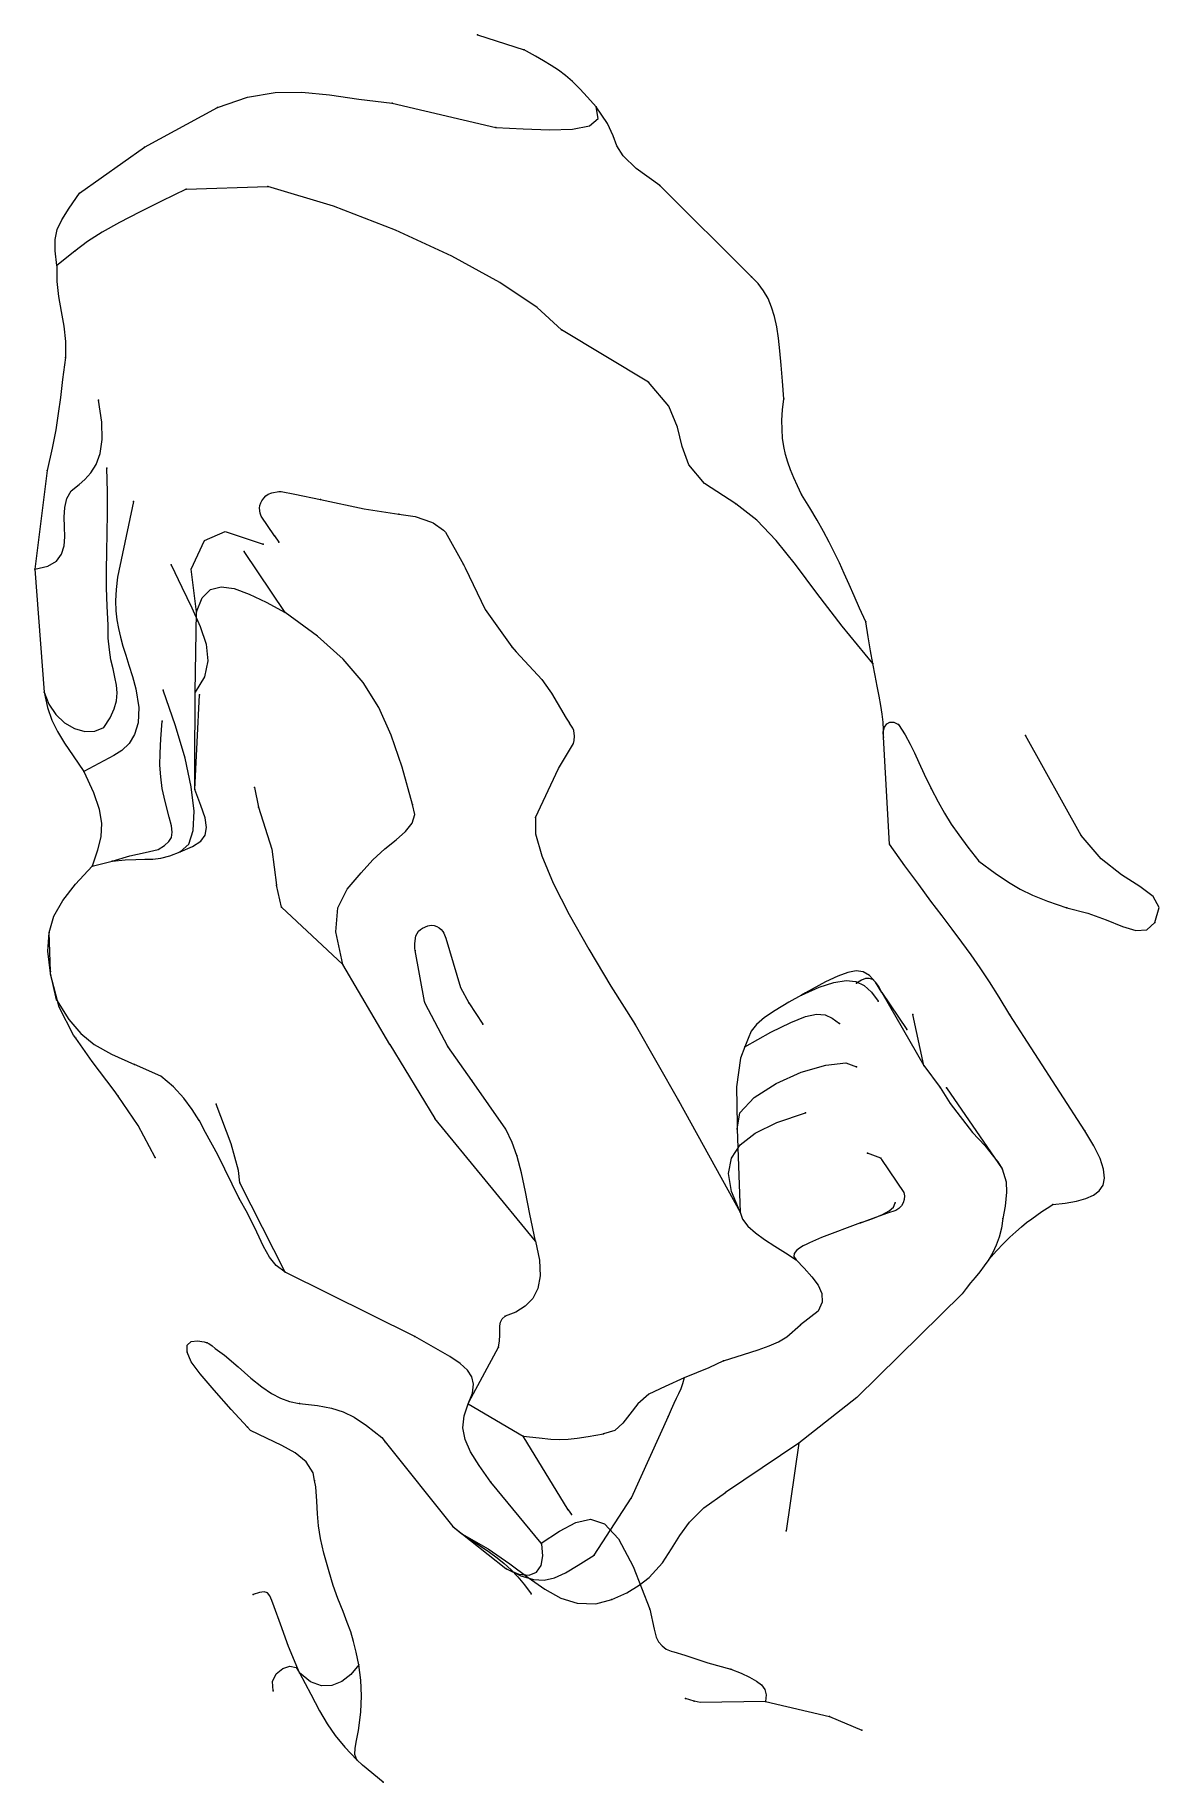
# Model space of a CAD drawing. Extents: x 803230 to 804652, y 9120146 to 9122355.
import ezdxf

# ---------------------------------------------------------------- set-up
doc = ezdxf.new("R2010")
doc.units = 0
doc.header["$MEASUREMENT"] = 0
for name, color, linetype, lineweight in [('BT', 96, 'Continuous', 0), ('BT_R1', 96, 'Continuous', 0), ('BT_R1-1', 96, 'Continuous', 0), ('BT_R1-2', 96, 'Continuous', 0), ('BT_R1-3', 96, 'Continuous', 0), ('BT_R1-4', 96, 'Continuous', 0), ('BT_R1-5', 96, 'Continuous', 0), ('BT_R2', 96, 'Continuous', 0), ('BT_R2-1', 96, 'Continuous', 0), ('BT_R2-2', 96, 'Continuous', 0), ('BT_R2-3', 96, 'Continuous', 0), ('BT_R2-4', 96, 'Continuous', 0), ('BT_R2-5', 96, 'Continuous', 0), ('BT_R2-6', 96, 'Continuous', 0), ('BT_R3', 96, 'Continuous', 0), ('BT_R3-1', 96, 'Continuous', 0), ('BT_R3-2', 96, 'Continuous', 0), ('BT_R3-3', 96, 'Continuous', 0), ('BT_R3-4', 96, 'Continuous', 0), ('BT_R3-5', 96, 'Continuous', 0), ('BT_R4', 96, 'Continuous', 0), ('BT_R4-1', 96, 'Continuous', 0), ('BT_R4-2', 96, 'Continuous', 0), ('BT_R4-3', 96, 'Continuous', 0), ('BT_R4-4', 96, 'Continuous', 0), ('BT_R4-5', 96, 'Continuous', 0), ('BT_R4-6', 96, 'Continuous', 0), ('BT_R4-7', 96, 'Continuous', 0), ('BT_R4-8', 96, 'Continuous', 0), ('CH', 96, 'Continuous', 0), ('F10', 96, 'Continuous', 0), ('F10-1', 96, 'Continuous', 0), ('F10-2', 96, 'Continuous', 0), ('F10-3', 96, 'Continuous', 0), ('F10-4', 96, 'Continuous', 0), ('F10-5', 96, 'Continuous', 0), ('F10-6', 96, 'Continuous', 0), ('F10-7', 96, 'Continuous', 0), ('F10-8', 96, 'Continuous', 0), ('F10-9', 96, 'Continuous', 0), ('F10_R18', 96, 'Continuous', 0), ('F10_R19', 96, 'Continuous', 0), ('F10_R20', 96, 'Continuous', 0), ('F10_R21', 96, 'Continuous', 0), ('F10_R22', 96, 'Continuous', 0), ('F10_R23', 96, 'Continuous', 0), ('F10_R24', 96, 'Continuous', 0), ('F10_R25', 96, 'Continuous', 0), ('F10_R26', 96, 'Continuous', 0), ('F10_R27', 96, 'Continuous', 0), ('F10_R28', 96, 'Continuous', 0), ('F10_R29', 96, 'Continuous', 0), ('F10_R29-1', 96, 'Continuous', 0), ('F10_R30', 96, 'Continuous', 0), ('F10_R31', 96, 'Continuous', 0), ('F10_R32', 96, 'Continuous', 0), ('F10_R33', 96, 'Continuous', 0), ('F10_R34', 96, 'Continuous', 0), ('F10_R35', 96, 'Continuous', 0), ('F10_R36', 96, 'Continuous', 0), ('F10_R37', 96, 'Continuous', 0), ('F10_R38', 96, 'Continuous', 0), ('F10_R39', 96, 'Continuous', 0), ('F10_R40', 96, 'Continuous', 0), ('F10_R41', 96, 'Continuous', 0), ('F10_R42', 96, 'Continuous', 0), ('F10_R43', 96, 'Continuous', 0), ('F10_R44', 96, 'Continuous', 0), ('F10_R45', 96, 'Continuous', 0), ('F12', 96, 'Continuous', 0), ('F12-1', 96, 'Continuous', 0), ('F12-2', 96, 'Continuous', 0), ('F12-3', 96, 'Continuous', 0), ('F12-4', 96, 'Continuous', 0), ('F12-5', 96, 'Continuous', 0), ('F12-6', 96, 'Continuous', 0), ('F12-7', 96, 'Continuous', 0), ('F12-8', 96, 'Continuous', 0), ('F12-9', 96, 'Continuous', 0), ('F12_R01', 96, 'Continuous', 0), ('F12_R02', 96, 'Continuous', 0), ('F12_R03', 96, 'Continuous', 0), ('F12_R04', 96, 'Continuous', 0), ('F12_R05', 96, 'Continuous', 0), ('F12_R06', 96, 'Continuous', 0), ('F12_R07', 96, 'Continuous', 0), ('F12_R08', 96, 'Continuous', 0), ('F12_R09', 96, 'Continuous', 0), ('F12_R10', 96, 'Continuous', 0), ('F12_R11', 96, 'Continuous', 0), ('F12_R12', 96, 'Continuous', 0), ('F12_R13', 96, 'Continuous', 0), ('F12_R14', 96, 'Continuous', 0), ('F12_R15', 96, 'Continuous', 0), ('F12_R16', 96, 'Continuous', 0), ('F12_R17', 96, 'Continuous', 0), ('F12_R18', 96, 'Continuous', 0), ('F12_R20', 96, 'Continuous', 0), ('F13', 96, 'Continuous', 0), ('F13-1', 96, 'Continuous', 0), ('F13-2', 96, 'Continuous', 0), ('F13-3', 96, 'Continuous', 0), ('F13-4', 96, 'Continuous', 0), ('F13-5', 96, 'Continuous', 0), ('F13-6', 96, 'Continuous', 0), ('F13-7', 96, 'Continuous', 0), ('F13-8', 96, 'Continuous', 0), ('F13-9', 96, 'Continuous', 0), ('F13_R01', 96, 'Continuous', 0), ('F13_R02', 96, 'Continuous', 0), ('F13_R03', 96, 'Continuous', 0), ('F13_R04', 96, 'Continuous', 0), ('F13_R05', 96, 'Continuous', 0), ('F13_R06', 96, 'Continuous', 0), ('F13_R06-1', 96, 'Continuous', 0), ('F13_R06-2', 96, 'Continuous', 0), ('F13_R06-3', 96, 'Continuous', 0), ('F13_R07', 96, 'Continuous', 0), ('F13_R08', 96, 'Continuous', 0), ('F13_R09', 96, 'Continuous', 0), ('F14', 96, 'Continuous', 0), ('F14-1', 96, 'Continuous', 0), ('F14-2', 96, 'Continuous', 0), ('F14-3', 96, 'Continuous', 0), ('F14_R01', 96, 'Continuous', 0), ('F14_R02', 96, 'Continuous', 0), ('F14_R03', 96, 'Continuous', 0), ('F14_R04', 96, 'Continuous', 0), ('F14_R05', 96, 'Continuous', 0), ('F14_R06', 96, 'Continuous', 0), ('F14_R07', 96, 'Continuous', 0), ('F9', 96, 'Continuous', 0), ('F9-1', 96, 'Continuous', 0), ('F9-10', 96, 'Continuous', 0), ('F9-11', 96, 'Continuous', 0), ('F9-12', 96, 'Continuous', 0), ('F9-13', 96, 'Continuous', 0), ('F9-14', 96, 'Continuous', 0), ('F9-15', 96, 'Continuous', 0), ('F9-16', 96, 'Continuous', 0), ('F9-2', 96, 'Continuous', 0), ('F9-3', 96, 'Continuous', 0), ('F9-4', 96, 'Continuous', 0), ('F9-5', 96, 'Continuous', 0), ('F9-6', 96, 'Continuous', 0), ('F9-7', 96, 'Continuous', 0), ('F9-8', 96, 'Continuous', 0), ('F9-9', 96, 'Continuous', 0), ('F9_R01', 96, 'Continuous', 0), ('F9_R02', 96, 'Continuous', 0), ('F9_R03', 96, 'Continuous', 0), ('F9_R04', 96, 'Continuous', 0), ('F9_R05', 96, 'Continuous', 0), ('F9_R06', 96, 'Continuous', 0), ('F9_R07', 96, 'Continuous', 0), ('F9_R08', 96, 'Continuous', 0), ('F9_R09', 96, 'Continuous', 0), ('F9_R10', 96, 'Continuous', 0), ('F9_R11', 96, 'Continuous', 0), ('F9_R12', 96, 'Continuous', 0), ('F9_R13', 96, 'Continuous', 0), ('F9_R14', 96, 'Continuous', 0), ('F9_R15', 96, 'Continuous', 0), ('F9_R16', 96, 'Continuous', 0), ('F9_R17', 96, 'Continuous', 0), ('F9_R18', 96, 'Continuous', 0), ('F9_R19', 96, 'Continuous', 0), ('F9_R20', 96, 'Continuous', 0), ('F9_R21', 96, 'Continuous', 0), ('F9_R22', 96, 'Continuous', 0), ('F9_R23', 96, 'Continuous', 0), ('F9_R24', 96, 'Continuous', 0), ('F9_R25', 96, 'Continuous', 0), ('F9_R26', 96, 'Continuous', 0), ('F9_R27', 96, 'Continuous', 0), ('F9_R28', 96, 'Continuous', 0), ('F9_R29', 96, 'Continuous', 0), ('F9_R30', 96, 'Continuous', 0), ('F9_R31', 96, 'Continuous', 0), ('F9_R32', 96, 'Continuous', 0), ('F9_R33', 96, 'Continuous', 0), ('F9_R60', 96, 'Continuous', 0), ('Node-1', 96, 'Continuous', 0), ('Node-10', 96, 'Continuous', 0), ('Node-100', 96, 'Continuous', 0), ('Node-11', 96, 'Continuous', 0), ('Node-12', 96, 'Continuous', 0), ('Node-13', 96, 'Continuous', 0), ('Node-14', 96, 'Continuous', 0), ('Node-15', 96, 'Continuous', 0), ('Node-16', 96, 'Continuous', 0), ('Node-17', 96, 'Continuous', 0), ('Node-18', 96, 'Continuous', 0), ('Node-19', 96, 'Continuous', 0), ('Node-2', 96, 'Continuous', 0), ('Node-20', 96, 'Continuous', 0), ('Node-21', 96, 'Continuous', 0), ('Node-22', 96, 'Continuous', 0), ('Node-23', 96, 'Continuous', 0), ('Node-24', 96, 'Continuous', 0), ('Node-25', 96, 'Continuous', 0), ('Node-26', 96, 'Continuous', 0), ('Node-27', 96, 'Continuous', 0), ('Node-28', 96, 'Continuous', 0), ('Node-29', 96, 'Continuous', 0), ('Node-3', 96, 'Continuous', 0), ('Node-30', 96, 'Continuous', 0), ('Node-31', 96, 'Continuous', 0), ('Node-32', 96, 'Continuous', 0), ('Node-33', 96, 'Continuous', 0), ('Node-34', 96, 'Continuous', 0), ('Node-35', 96, 'Continuous', 0), ('Node-36', 96, 'Continuous', 0), ('Node-37', 96, 'Continuous', 0), ('Node-38', 96, 'Continuous', 0), ('Node-39', 96, 'Continuous', 0), ('Node-4', 96, 'Continuous', 0), ('Node-40', 96, 'Continuous', 0), ('Node-41', 96, 'Continuous', 0), ('Node-42', 96, 'Continuous', 0), ('Node-43', 96, 'Continuous', 0), ('Node-44', 96, 'Continuous', 0), ('Node-45', 96, 'Continuous', 0), ('Node-46', 96, 'Continuous', 0), ('Node-47', 96, 'Continuous', 0), ('Node-48', 96, 'Continuous', 0), ('Node-49', 96, 'Continuous', 0), ('Node-5', 96, 'Continuous', 0), ('Node-50', 96, 'Continuous', 0), ('Node-51', 96, 'Continuous', 0), ('Node-52', 96, 'Continuous', 0), ('Node-53', 96, 'Continuous', 0), ('Node-54', 96, 'Continuous', 0), ('Node-55', 96, 'Continuous', 0), ('Node-56', 96, 'Continuous', 0), ('Node-57', 96, 'Continuous', 0), ('Node-58', 96, 'Continuous', 0), ('Node-59', 96, 'Continuous', 0), ('Node-6', 96, 'Continuous', 0), ('Node-60', 96, 'Continuous', 0), ('Node-61', 96, 'Continuous', 0), ('Node-62', 96, 'Continuous', 0), ('Node-63', 96, 'Continuous', 0), ('Node-64', 96, 'Continuous', 0), ('Node-65', 96, 'Continuous', 0), ('Node-66', 96, 'Continuous', 0), ('Node-67', 96, 'Continuous', 0), ('Node-68', 96, 'Continuous', 0), ('Node-69', 96, 'Continuous', 0), ('Node-7', 96, 'Continuous', 0), ('Node-70', 96, 'Continuous', 0), ('Node-71', 96, 'Continuous', 0), ('Node-72', 96, 'Continuous', 0), ('Node-73', 96, 'Continuous', 0), ('Node-74', 96, 'Continuous', 0), ('Node-75', 96, 'Continuous', 0), ('Node-76', 96, 'Continuous', 0), ('Node-77', 96, 'Continuous', 0), ('Node-78', 96, 'Continuous', 0), ('Node-79', 96, 'Continuous', 0), ('Node-8', 96, 'Continuous', 0), ('Node-80', 96, 'Continuous', 0), ('Node-81', 96, 'Continuous', 0), ('Node-82', 96, 'Continuous', 0), ('Node-83', 96, 'Continuous', 0), ('Node-84', 96, 'Continuous', 0), ('Node-85', 96, 'Continuous', 0), ('Node-86', 96, 'Continuous', 0), ('Node-87', 96, 'Continuous', 0), ('Node-88', 96, 'Continuous', 0), ('Node-89', 96, 'Continuous', 0), ('Node-9', 96, 'Continuous', 0), ('Node-90', 96, 'Continuous', 0), ('Node-91', 96, 'Continuous', 0), ('Node-92', 96, 'Continuous', 0), ('Node-93', 96, 'Continuous', 0), ('Node-94', 96, 'Continuous', 0), ('Node-95', 96, 'Continuous', 0), ('Node-96', 96, 'Continuous', 0), ('Node-97', 96, 'Continuous', 0), ('Node-98', 96, 'Continuous', 0), ('Node-99', 96, 'Continuous', 0), ('Road-1', 96, 'Continuous', 0), ('Road-2', 96, 'Continuous', 0), ('Road-3', 96, 'Continuous', 0), ('Road_A', 96, 'Continuous', 0), ('Road_A-1', 96, 'Continuous', 0), ('Road_A-10', 96, 'Continuous', 0), ('Road_A-11', 96, 'Continuous', 0), ('Road_A-12', 96, 'Continuous', 0), ('Road_A-13', 96, 'Continuous', 0), ('Road_A-14', 96, 'Continuous', 0), ('Road_A-15', 96, 'Continuous', 0), ('Road_A-16', 96, 'Continuous', 0), ('Road_A-17', 96, 'Continuous', 0), ('Road_A-2', 96, 'Continuous', 0), ('Road_A-3', 96, 'Continuous', 0), ('Road_A-4', 96, 'Continuous', 0), ('Road_A-5', 96, 'Continuous', 0), ('Road_A-6', 96, 'Continuous', 0), ('Road_A-7', 96, 'Continuous', 0), ('Road_A-8', 96, 'Continuous', 0), ('Road_A-9', 96, 'Continuous', 0), ('Road_STK', 96, 'Continuous', 0), ('Road_STK-1', 96, 'Continuous', 0), ('Road_STK-2', 96, 'Continuous', 0), ('Road_STK-3', 96, 'Continuous', 0), ('STK01', 96, 'Continuous', 0), ('STK02', 96, 'Continuous', 0), ('STK03', 96, 'Continuous', 0), ('STK04', 96, 'Continuous', 0), ('STK_C1', 96, 'Continuous', 0), ('STK_C2', 96, 'Continuous', 0), ('STK_C2-1', 96, 'Continuous', 0), ('STK_C2-2', 96, 'Continuous', 0), ('STK_C2-3', 96, 'Continuous', 0), ('STK_C2-4', 96, 'Continuous', 0), ('STK_C2-5', 96, 'Continuous', 0), ('STK_C2-6', 96, 'Continuous', 0)]:
    doc.layers.add(name, color=color, linetype=linetype, lineweight=lineweight)

msp = doc.modelspace()

# ---------------------------------------------------------------- linework, layer by layer
at = {"layer": 'BT'}
msp.add_point((803789.9, 9122354.9, 4175), dxfattribs=at)
at = {"layer": 'BT_R1'}
msp.add_polyline3d([(803242, 9121524.1, 4070), (803246.3, 9121504.6, 4068.2), (803251.8, 9121488.5, 4066.7), (803258.9, 9121474.2, 4065.3), (803267.8, 9121459.7, 4063.8), (803278.7, 9121443.5, 4062.1), (803291.9, 9121423.7, 4060)], dxfattribs=at)
at = {"layer": 'BT_R1-1'}
msp.add_polyline3d([(803291.9, 9121423.7, 4060), (803304.1, 9121397.3, 4057.7), (803311.4, 9121376.1, 4055.9), (803314.4, 9121358.2, 4054.4), (803313.6, 9121341.5, 4053.1), (803309.5, 9121324.2, 4051.7), (803302.7, 9121304.1, 4050)], dxfattribs=at)
at = {"layer": 'BT_R1-2'}
msp.add_polyline3d([(803245.5, 9121804.5, 4090), (803230.2, 9121679.7, 4080)], dxfattribs=at)
at = {"layer": 'BT_R1-3'}
msp.add_polyline3d([(803230.2, 9121679.7, 4080), (803242, 9121524.1, 4070)], dxfattribs=at)
at = {"layer": 'BT_R1-4'}
msp.add_polyline3d([(803257.8, 9122063.5, 4100), (803258, 9122043.4, 4098.3), (803260.2, 9122024.2, 4096.6), (803263.4, 9122005.5, 4095), (803266.6, 9121986.7, 4093.4), (803268.8, 9121967.3, 4091.7), (803268.8, 9121947, 4090)], dxfattribs=at)
at = {"layer": 'BT_R1-5'}
msp.add_polyline3d([(803268.8, 9121947, 4090), (803265.2, 9121919.3, 4090), (803262.4, 9121896.6, 4090), (803259.7, 9121876.3, 4090), (803256.5, 9121855.8, 4090), (803252, 9121832.7, 4090), (803245.5, 9121804.5, 4090)], dxfattribs=at)
at = {"layer": 'BT_R2'}
msp.add_polyline3d([(804289.8, 9121560.2, 4120), (804250.8, 9121607.7, 4120), (804219, 9121649.3, 4120), (804191.9, 9121685.4, 4120), (804167.4, 9121716, 4120), (804143, 9121741.6, 4120), (804116.6, 9121762.2, 4120)], dxfattribs=at)
at = {"layer": 'BT_R2-1'}
msp.add_polyline3d([(803280.7, 9122081.4, 4100), (803257.8, 9122063.5, 4100)], dxfattribs=at)
at = {"layer": 'BT_R2-2'}
msp.add_polyline3d([(803421.4, 9122159.8, 4100), (803390.3, 9122144.6, 4100), (803362.3, 9122130.8, 4100), (803337.3, 9122118, 4100), (803315.4, 9122105.7, 4100), (803296.6, 9122093.7, 4100), (803280.7, 9122081.4, 4100)], dxfattribs=at)
at = {"layer": 'BT_R2-3'}
msp.add_polyline3d([(803421.4, 9122159.8, 4100), (803524.8, 9122163.5, 4090)], dxfattribs=at)
at = {"layer": 'BT_R2-4'}
msp.add_polyline3d([(804116.6, 9121762.2, 4120), (804076.7, 9121787.7, 4115.2), (804056.8, 9121811.4, 4112), (804048.4, 9121834.8, 4109.5), (804042.8, 9121859.1, 4107), (804031.6, 9121885.7, 4104), (804006.1, 9121916, 4100)], dxfattribs=at)
at = {"layer": 'BT_R2-5'}
msp.add_polyline3d([(804006.1, 9121916, 4100), (803896, 9121982.2, 4090)], dxfattribs=at)
at = {"layer": 'BT_R2-6'}
msp.add_polyline3d([(803896, 9121982.2, 4090), (803865.3, 9122010.2, 4090), (803818.1, 9122042, 4090), (803757.4, 9122075.4, 4090), (803686.3, 9122108.3, 4090), (803607.7, 9122138.4, 4090), (803524.8, 9122163.5, 4090)], dxfattribs=at)
at = {"layer": 'BT_R3'}
msp.add_polyline3d([(803368.6, 9122213, 4120), (803461.1, 9122263.1, 4130)], dxfattribs=at)
at = {"layer": 'BT_R3-1'}
msp.add_polyline3d([(803257.8, 9122063.5, 4100), (803255.6, 9122082.1, 4101.9), (803255.6, 9122096.5, 4103.3), (803258.3, 9122109, 4104.6), (803264.1, 9122121.4, 4106), (803273.4, 9122136, 4107.7), (803286.7, 9122154.7, 4110)], dxfattribs=at)
at = {"layer": 'BT_R3-2'}
msp.add_polyline3d([(803682.1, 9122268.6, 4145), (803813.1, 9122237.8, 4155)], dxfattribs=at)
at = {"layer": 'BT_R3-3'}
msp.add_polyline3d([(803461.1, 9122263.1, 4130), (803499.1, 9122276.3, 4132.7), (803534, 9122282.2, 4135.1), (803567.8, 9122282.5, 4137.3), (803602.5, 9122279.2, 4139.6), (803639.9, 9122273.9, 4142.2), (803682.1, 9122268.6, 4145)], dxfattribs=at)
at = {"layer": 'BT_R3-4'}
msp.add_polyline3d([(803286.7, 9122154.7, 4110), (803368.6, 9122213, 4120)], dxfattribs=at)
at = {"layer": 'BT_R3-5'}
msp.add_polyline3d([(803813.1, 9122237.8, 4155), (803847.4, 9122236.1, 4157.3), (803880.7, 9122235.1, 4159.6), (803909.8, 9122236, 4161.5), (803931.4, 9122240.2, 4163), (803942.5, 9122249.1, 4164), (803939.7, 9122264, 4165)], dxfattribs=at)
at = {"layer": 'BT_R4'}
msp.add_polyline3d([(804289.8, 9121560.2, 4120), (804286.8, 9121576.3, 4121.5), (804283.7, 9121593.9, 4123.2), (804280.6, 9121613, 4125)], dxfattribs=at)
at = {"layer": 'BT_R4-1'}
msp.add_polyline3d([(804199.5, 9121773.9, 4140), (804194.3, 9121784.8, 4140.5), (804189.6, 9121795.1, 4140.9), (804185.5, 9121805, 4141.4), (804182, 9121814.8, 4141.8), (804179.2, 9121824.6, 4142.2), (804177, 9121834.7, 4142.6), (804175.5, 9121845.2, 4143), (804174.8, 9121856.2, 4143.4), (804174.7, 9121868.1, 4143.9), (804175.5, 9121881, 4144.4), (804177, 9121895.1, 4145)], dxfattribs=at)
at = {"layer": 'BT_R4-2'}
msp.add_polyline3d([(804136.2, 9122049.2, 4155), (804020.5, 9122164.8, 4165)], dxfattribs=at)
at = {"layer": 'BT_R4-3'}
msp.add_polyline3d([(804177, 9121895.1, 4145), (804175.3, 9121917.4, 4146.4), (804173.8, 9121937.4, 4147.6), (804172.1, 9121955.4, 4148.7), (804170.3, 9121971.6, 4149.7), (804168.1, 9121986.1, 4150.6), (804165.2, 9121999.1, 4151.4), (804161.6, 9122010.9, 4152.2), (804157.1, 9122021.6, 4152.9), (804151.5, 9122031.5, 4153.6), (804144.6, 9122040.6, 4154.3), (804136.2, 9122049.2, 4155)], dxfattribs=at)
at = {"layer": 'BT_R4-4'}
msp.add_polyline3d([(804303, 9121467.1, 4120), (804303.1, 9121476.3, 4120), (804302.5, 9121486, 4120), (804301.3, 9121496.3, 4120), (804299.7, 9121507.2, 4120), (804297.7, 9121518.9, 4120), (804295.3, 9121531.6, 4120), (804292.6, 9121545.3, 4120), (804289.8, 9121560.2, 4120)], dxfattribs=at)
at = {"layer": 'BT_R4-5'}
msp.add_polyline3d([(804280.6, 9121613, 4125), (804272.9, 9121630.1, 4126.6), (804265.9, 9121645.8, 4128), (804259.5, 9121660.4, 4129.3), (804253.4, 9121674.1, 4130.6), (804247.4, 9121687.4, 4131.8), (804241.2, 9121700.4, 4133), (804234.6, 9121713.6, 4134.2), (804227.4, 9121727.2, 4135.5), (804219.3, 9121741.6, 4136.8), (804210.1, 9121757.1, 4138.3), (804199.5, 9121773.9, 4140)], dxfattribs=at)
at = {"layer": 'BT_R4-6'}
msp.add_polyline3d([(804020.5, 9122164.8, 4165), (803990.2, 9122186.2, 4164.9), (803973.9, 9122201.9, 4164.8), (803966, 9122214.7, 4164.7), (803961.3, 9122227.5, 4164.7), (803954.3, 9122243, 4164.6), (803939.7, 9122264, 4165)], dxfattribs=at)
at = {"layer": 'BT_R4-7'}
msp.add_polyline3d([(803939.7, 9122264, 4165), (803929, 9122276.4, 4166), (803919.2, 9122286.9, 4167.3), (803909.9, 9122295.9, 4168.4), (803900.9, 9122303.6, 4169.5), (803892.1, 9122310.3, 4170.5), (803882.9, 9122316.5, 4171.5), (803873.3, 9122322.3, 4172.5), (803863, 9122328.2, 4173.6), (803851.6, 9122334.5, 4174.7), (803849, 9122336, 4175)], dxfattribs=at)
at = {"layer": 'BT_R4-8'}
msp.add_polyline3d([(803789.9, 9122354.9, 4175), (803849, 9122336, 4175)], dxfattribs=at)
at = {"layer": 'CH'}
msp.add_point((803670.4, 9120146.3, 4122), dxfattribs=at)
at = {"layer": 'F10'}
msp.add_point((804247.3, 9121105.3, 4020), dxfattribs=at)
at = {"layer": 'F10-1'}
msp.add_point((804282.8, 9120941.1, 3980), dxfattribs=at)
at = {"layer": 'F10-2'}
msp.add_point((804269.1, 9121156.2, 4040), dxfattribs=at)
at = {"layer": 'F10-3'}
msp.add_point((804318, 9120878.5, 3990), dxfattribs=at)
at = {"layer": 'F10-4'}
msp.add_point((804332.5, 9121097.5, 4040), dxfattribs=at)
at = {"layer": 'F10-5'}
msp.add_point((804340.2, 9121116.8, 4050), dxfattribs=at)
at = {"layer": 'F10-6'}
msp.add_point((804269, 9121050.4, 4010), dxfattribs=at)
at = {"layer": 'F10-7'}
msp.add_point((804204.4, 9120992.3, 4000), dxfattribs=at)
at = {"layer": 'F10-8'}
msp.add_point((804382.8, 9121023.8, 4060), dxfattribs=at)
at = {"layer": 'F10-9'}
msp.add_point((804296.2, 9121133.3, 4030), dxfattribs=at)
at = {"layer": 'F10_R18'}
msp.add_polyline3d([(803825.6, 9120416.2, 4040), (803844.7, 9120407.1, 4038.3), (803860.4, 9120402.3, 4036.9), (803874, 9120401.4, 4035.8), (803887.1, 9120404.3, 4034.7), (803901, 9120410.7, 4033.5), (803917.2, 9120420.4, 4031.9), (803937.2, 9120433.1, 4030)], dxfattribs=at)
at = {"layer": 'F10_R19'}
msp.add_polyline3d([(803937.2, 9120433.1, 4030), (803984, 9120505, 4030)], dxfattribs=at)
at = {"layer": 'F10_R20'}
msp.add_polyline3d([(804030.8, 9120608.3, 4020), (803984, 9120505, 4030)], dxfattribs=at)
at = {"layer": 'F10_R21'}
msp.add_polyline3d([(804051.2, 9120657.5, 4020), (804049.1, 9120649.8, 4020), (804046.7, 9120643.2, 4020), (804044, 9120637.1, 4020), (804041.1, 9120631.1, 4020), (804037.9, 9120624.7, 4020), (804034.5, 9120617.2, 4020), (804030.8, 9120608.3, 4020)], dxfattribs=at)
at = {"layer": 'F10_R22'}
msp.add_polyline3d([(804101, 9120678.7, 4020), (804082.1, 9120669.9, 4020), (804051.2, 9120657.5, 4020)], dxfattribs=at)
at = {"layer": 'F10_R23'}
msp.add_polyline3d([(804101, 9120678.7, 4020), (804126, 9120686.7, 4017.6), (804144.6, 9120692.6, 4015.8), (804158.7, 9120697.7, 4014.4), (804170.2, 9120702.9, 4013.3), (804180.9, 9120709.3, 4012.1), (804198.2, 9120724.2, 4010)], dxfattribs=at)
at = {"layer": 'F10_R24'}
msp.add_polyline3d([(804192.6, 9120806.6, 4000), (804202.7, 9120795.8, 4001.4), (804212.3, 9120785.1, 4002.8), (804220.3, 9120774.5, 4004), (804225.2, 9120763.8, 4005.1), (804225.7, 9120752.9, 4006.2), (804220.3, 9120741.7, 4007.3), (804198.2, 9120724.2, 4010)], dxfattribs=at)
at = {"layer": 'F10_R25'}
msp.add_polyline3d([(804121.7, 9120866.6, 4000), (804125, 9120857.8, 4000), (804131.7, 9120849.2, 4000), (804141.3, 9120840.6, 4000), (804152.8, 9120832.1, 4000), (804165.7, 9120823.7, 4000), (804179.2, 9120815.2, 4000), (804192.6, 9120806.6, 4000)], dxfattribs=at)
at = {"layer": 'F10_R26'}
msp.add_polyline3d([(804199.5, 9121141.1, 4030), (804183.3, 9121132, 4028.1), (804166.1, 9121121.8, 4026.1), (804152.5, 9121112.7, 4024.5), (804142.5, 9121104.1, 4023.2), (804135.7, 9121095.4, 4022.1), (804131.8, 9121086.1, 4021.1), (804127.9, 9121075.7, 4020)], dxfattribs=at)
at = {"layer": 'F10_R27'}
msp.add_polyline3d([(804127.9, 9121075.7, 4020), (804122.5, 9121061.6, 4018.6), (804117.3, 9121025, 4015.1), (804118, 9120977.1, 4010.5), (804118.2, 9120971.8, 4010)], dxfattribs=at)
at = {"layer": 'F10_R28'}
msp.add_polyline3d([(804127.9, 9121075.7, 4020), (804160.8, 9121094.1, 4020), (804185.9, 9121106.6, 4020), (804204.6, 9121114, 4020), (804218.5, 9121116.9, 4020), (804229.2, 9121116, 4020), (804238.3, 9121111.9, 4020), (804247.3, 9121105.3, 4020)], dxfattribs=at)
at = {"layer": 'F10_R29'}
msp.add_polyline3d([(804118.2, 9120971.8, 4010), (804121.6, 9120992.1, 4010), (804139.7, 9121011.8, 4010), (804167.3, 9121029.4, 4010), (804199.2, 9121043.5, 4010), (804230.3, 9121052.7, 4010), (804255.3, 9121055.5, 4010), (804269, 9121050.4, 4010)], dxfattribs=at)
at = {"layer": 'F10_R29-1'}
msp.add_polyline3d([(804299.6, 9120934.8, 3980), (804282.8, 9120941.1, 3980)], dxfattribs=at)
at = {"layer": 'F10_R30'}
msp.add_polyline3d([(804118.2, 9120971.8, 4010), (804121.7, 9120866.6, 4000)], dxfattribs=at)
at = {"layer": 'F10_R31'}
msp.add_polyline3d([(804121.7, 9120866.6, 4000), (804111, 9120893, 4000), (804107.2, 9120915.6, 4000), (804110.8, 9120935, 4000), (804121.9, 9120951.9, 4000), (804141, 9120966.7, 4000), (804168.4, 9120980, 4000), (804204.4, 9120992.3, 4000)], dxfattribs=at)
at = {"layer": 'F10_R32'}
msp.add_polyline3d([(804274, 9120853.1, 3990), (804289.7, 9120858.7, 3990), (804301.8, 9120863.7, 3990), (804310.3, 9120868.3, 3990), (804315.6, 9120873.1, 3990), (804318, 9120878.5, 3990)], dxfattribs=at)
at = {"layer": 'F10_R33'}
msp.add_polyline3d([(804274, 9120853.1, 3990), (804224.7, 9120834.5, 3995.2), (804209.4, 9120828.1, 3996.8), (804206.1, 9120826.3, 3997.2), (804201.7, 9120824, 3997.7), (804197, 9120821.3, 3998.2), (804193, 9120818.1, 3998.7), (804190.3, 9120814.5, 3999.1), (804189.9, 9120810.7, 3999.5), (804192.6, 9120806.6, 4000)], dxfattribs=at)
at = {"layer": 'F10_R34'}
msp.add_polyline3d([(804299.6, 9120934.8, 3980), (804300.6, 9120933.2, 3980.1), (804328.7, 9120891.6, 3984.1), (804329.6, 9120887.3, 3984.5), (804329.4, 9120882.8, 3984.8), (804328.1, 9120878.5, 3985.2), (804325.8, 9120874.6, 3985.5), (804322.6, 9120871.4, 3985.9), (804318.8, 9120869, 3986.2), (804308.2, 9120865.4, 3987.1), (804293.1, 9120859.9, 3988.4), (804278.1, 9120854.5, 3989.7), (804274, 9120853.1, 3990)], dxfattribs=at)
at = {"layer": 'F10_R35'}
msp.add_polyline3d([(804301.2, 9121144.6, 4040), (804354.1, 9121052.3, 4050)], dxfattribs=at)
at = {"layer": 'F10_R36'}
msp.add_polyline3d([(804301.2, 9121144.6, 4040), (804297.4, 9121151.8, 4040), (804293.5, 9121157.2, 4040), (804289.5, 9121160.7, 4040), (804285.2, 9121162.3, 4040), (804280.4, 9121162.1, 4040), (804275.1, 9121160.1, 4040), (804269.1, 9121156.2, 4040)], dxfattribs=at)
at = {"layer": 'F10_R37'}
msp.add_polyline3d([(804301.2, 9121144.6, 4040), (804332.5, 9121097.5, 4040)], dxfattribs=at)
at = {"layer": 'F10_R38'}
msp.add_polyline3d([(804301.2, 9121144.6, 4040), (804293.1, 9121157.3, 4038.9), (804285.3, 9121165.8, 4038), (804277.3, 9121170.5, 4037.3), (804268.4, 9121171.6, 4036.6), (804257.9, 9121169.7, 4035.8), (804245.2, 9121165, 4034.8), (804229.6, 9121157.9, 4033.5), (804204.4, 9121143.8, 4030.6), (804199.5, 9121141.1, 4030)], dxfattribs=at)
at = {"layer": 'F10_R39'}
msp.add_polyline3d([(804199.5, 9121141.1, 4030), (804221.9, 9121151, 4030), (804240.4, 9121157.1, 4030), (804255.7, 9121159.4, 4030), (804268.2, 9121158.2, 4030), (804278.7, 9121153.3, 4030), (804287.9, 9121145, 4030), (804296.2, 9121133.3, 4030)], dxfattribs=at)
at = {"layer": 'F10_R40'}
msp.add_polyline3d([(804354.1, 9121052.3, 4050), (804374.8, 9121024.2, 4050)], dxfattribs=at)
at = {"layer": 'F10_R41'}
msp.add_polyline3d([(804354.1, 9121052.3, 4050), (804340.2, 9121116.8, 4050)], dxfattribs=at)
at = {"layer": 'F10_R42'}
msp.add_polyline3d([(804374.8, 9121024.2, 4050), (804387.4, 9121004.3, 4051.9), (804415.8, 9120967.4, 4055.7), (804431.1, 9120951.1, 4057.5), (804445.3, 9120933.1, 4059.4), (804447.6, 9120930.2, 4059.7), (804453.1, 9120921.7, 4060)], dxfattribs=at)
at = {"layer": 'F10_R43'}
msp.add_polyline3d([(804382.8, 9121023.8, 4060), (804453.1, 9120921.7, 4060)], dxfattribs=at)
at = {"layer": 'F10_R44'}
msp.add_polyline3d([(804453.1, 9120921.7, 4060), (804458.4, 9120905.1, 4061), (804458.7, 9120892.1, 4061.7), (804457, 9120874.5, 4062.6), (804454.1, 9120858.7, 4063.5)], dxfattribs=at)
at = {"layer": 'F10_R45'}
msp.add_polyline3d([(804454.1, 9120858.7, 4063.6), (804452.3, 9120846.4, 4063.4), (804449.5, 9120835.1, 4063.3), (804445.7, 9120824.9, 4063.2), (804441.2, 9120815.6, 4063.1), (804436.1, 9120807, 4063)], dxfattribs=at)
at = {"layer": 'F12'}
msp.add_point((803847.6, 9120583.7, 4010), dxfattribs=at)
at = {"layer": 'F12-1'}
msp.add_point((803908.7, 9120484.4, 4000), dxfattribs=at)
at = {"layer": 'F12-2'}
msp.add_point((803770.1, 9120460.2, 4050), dxfattribs=at)
at = {"layer": 'F12-3'}
msp.add_point((803752.4, 9121076.2, 3970), dxfattribs=at)
at = {"layer": 'F12-4'}
msp.add_point((803711, 9121197.4, 3960), dxfattribs=at)
at = {"layer": 'F12-5'}
msp.add_point((803870.1, 9120448.2, 4030), dxfattribs=at)
at = {"layer": 'F12-6'}
msp.add_point((803806.7, 9120525.5, 4020), dxfattribs=at)
at = {"layer": 'F12-7'}
msp.add_point((803796.7, 9121104.2, 3950), dxfattribs=at)
at = {"layer": 'F12-8'}
msp.add_point((803857.7, 9120384.1, 4040), dxfattribs=at)
at = {"layer": 'F12-9'}
msp.add_point((803839.5, 9120938.4, 3980), dxfattribs=at)
at = {"layer": 'F12_R01'}
msp.add_polyline3d([(803770.1, 9120460.2, 4050), (803782.9, 9120451.7, 4048.7), (803804.9, 9120436.8, 4046.4), (803814.5, 9120429.7, 4045.4), (803823.6, 9120422.4, 4044.4), (803832.2, 9120414.5, 4043.4), (803840.7, 9120405.7, 4042.4), (803849.1, 9120395.7, 4041.2), (803857.7, 9120384.1, 4040)], dxfattribs=at)
at = {"layer": 'F12_R02'}
msp.add_polyline3d([(803825.6, 9120416.2, 4040), (803825.9, 9120416, 4040), (803842.2, 9120409, 4037.7), (803855.1, 9120407.9, 4036.1), (803864.5, 9120411.8, 4034.8), (803870.3, 9120420.2, 4033.6), (803872.5, 9120432.2, 4032), (803871, 9120447.2, 4030.1), (803870.1, 9120448.2, 4030)], dxfattribs=at)
at = {"layer": 'F12_R03'}
msp.add_polyline3d([(803870.1, 9120448.2, 4030), (803806.7, 9120525.5, 4020), (803806.6, 9120525.6, 4020)], dxfattribs=at)
at = {"layer": 'F12_R04'}
msp.add_polyline3d([(803806.6, 9120525.6, 4020), (803791.9, 9120546.3, 4017.7), (803780.9, 9120563.9, 4015.8), (803774, 9120579.4, 4014.2), (803771.3, 9120594.1, 4012.9), (803772.9, 9120609.4, 4011.5), (803778.1, 9120624.6, 4010)], dxfattribs=at)
at = {"layer": 'F12_R05'}
msp.add_polyline3d([(803904.5, 9120490.4, 4000), (803847.6, 9120583.7, 4010)], dxfattribs=at)
at = {"layer": 'F12_R06'}
msp.add_polyline3d([(803778.1, 9120624.6, 4010), (803847.6, 9120583.7, 4010)], dxfattribs=at)
at = {"layer": 'F12_R07'}
msp.add_polyline3d([(803778.1, 9120624.6, 4010), (803778.8, 9120626.7, 4009.8), (803816.5, 9120696.2, 4000)], dxfattribs=at)
at = {"layer": 'F12_R08'}
msp.add_polyline3d([(803863.2, 9120830.1, 3990), (803868.3, 9120805.9, 3992.1), (803869.1, 9120786.1, 3993.8), (803866, 9120770.1, 3995.2), (803859.6, 9120757.5, 3996.4), (803850.2, 9120747.8, 3997.6), (803838.4, 9120740.5, 3998.7), (803824.7, 9120735.1, 4000)], dxfattribs=at)
at = {"layer": 'F12_R09'}
msp.add_polyline3d([(803816.5, 9120696.2, 4000), (803817.7, 9120704.1, 4000), (803818, 9120711.2, 4000), (803817.9, 9120717.5, 4000), (803818, 9120723, 4000), (803818.9, 9120727.8, 4000), (803820.9, 9120731.8, 4000), (803824.7, 9120735.1, 4000)], dxfattribs=at)
at = {"layer": 'F12_R10'}
msp.add_polyline3d([(803863.2, 9120830.1, 3990), (803856.1, 9120864.1, 3986.9), (803850.5, 9120892.6, 3984.2), (803845.4, 9120916.5, 3982), (803840, 9120937, 3980.1), (803839.5, 9120938.4, 3980)], dxfattribs=at)
at = {"layer": 'F12_R11'}
msp.add_polyline3d([(803779, 9121131.3, 3950), (803796.7, 9121104.2, 3950)], dxfattribs=at)
at = {"layer": 'F12_R12'}
msp.add_polyline3d([(803711, 9121197.4, 3960), (803710.5, 9121200.1, 3959.8), (803710.6, 9121205.9, 3959.5), (803711.4, 9121213.2, 3959), (803712, 9121216, 3958.9), (803713.3, 9121219.1, 3958.7), (803715.2, 9121221.9, 3958.6), (803717.6, 9121224.2, 3958.5), (803720.2, 9121225.9, 3958.4), (803727.2, 9121228.8, 3958), (803731, 9121229.4, 3957.9), (803734.8, 9121229.1, 3957.7), (803738.5, 9121227.9, 3957.6), (803741.4, 9121226.3, 3957.5), (803743.9, 9121224.2, 3957.4), (803745.9, 9121221.6, 3957.3), (803747.1, 9121219.6, 3957.2), (803749.7, 9121213.2, 3956.7), (803768.2, 9121150.8, 3951.6), (803779, 9121131.3, 3950)], dxfattribs=at)
at = {"layer": 'F12_R13'}
msp.add_polyline3d([(803752.4, 9121076.2, 3970), (803723.7, 9121130.7, 3965.1), (803722.9, 9121133, 3965.1), (803711, 9121197.4, 3960)], dxfattribs=at)
at = {"layer": 'F12_R14'}
msp.add_polyline3d([(803782.7, 9121033.1, 3970), (803752.4, 9121076.2, 3970)], dxfattribs=at)
at = {"layer": 'F12_R15'}
msp.add_polyline3d([(803839.5, 9120938.4, 3980), (803833.6, 9120955, 3978.4), (803825.4, 9120971.6, 3976.7), (803782.7, 9121033.1, 3970)], dxfattribs=at)
at = {"layer": 'F12_R16'}
msp.add_polyline3d([(803847.6, 9120583.7, 4010), (803867.6, 9120581.4, 4012), (803882.4, 9120579.9, 4013.4), (803893.9, 9120579.3, 4014.6), (803904.3, 9120579.6, 4015.6), (803915.6, 9120580.9, 4016.7), (803929.9, 9120583.2, 4018.1), (803949.3, 9120586.5, 4020.1)], dxfattribs=at)
at = {"layer": 'F12_R17'}
msp.add_polyline3d([(804051.2, 9120657.5, 4020), (804027.1, 9120646.5, 4020), (804006.6, 9120636.5, 4020), (803992.6, 9120624.3, 4020), (803982.4, 9120611.5, 4020.1), (803973.5, 9120599.8, 4020.1), (803963.4, 9120590.9, 4020.1), (803949.3, 9120586.5, 4020.1)], dxfattribs=at)
at = {"layer": 'F12_R18'}
msp.add_polyline3d([(803904.5, 9120490.4, 4000), (803908.7, 9120484.4, 4000)], dxfattribs=at)
at = {"layer": 'F12_R20'}
msp.add_polyline3d([(803758.8, 9120469.3, 4050), (803825.6, 9120416.2, 4040)], dxfattribs=at)
at = {"layer": 'F13'}
msp.add_point((803489.2, 9120903.9, 4000), dxfattribs=at)
at = {"layer": 'F13-1'}
msp.add_point((803488.6, 9120883.9, 4010), dxfattribs=at)
at = {"layer": 'F13-2'}
msp.add_point((803459.3, 9121003.1, 3990), dxfattribs=at)
at = {"layer": 'F13-3'}
msp.add_point((803382.4, 9120935.7, 4080), dxfattribs=at)
at = {"layer": 'F13-4'}
msp.add_point((803335.4, 9121013.4, 4070), dxfattribs=at)
at = {"layer": 'F13-5'}
msp.add_point((803437.8, 9120982.6, 4020), dxfattribs=at)
at = {"layer": 'F13-6'}
msp.add_point((803356, 9121053.4, 4030), dxfattribs=at)
at = {"layer": 'F13-7'}
msp.add_point((803281.8, 9121086.8, 4060), dxfattribs=at)
at = {"layer": 'F13-8'}
msp.add_point((803257.6, 9121135.3, 4040), dxfattribs=at)
at = {"layer": 'F13-9'}
msp.add_point((803250, 9121171.1, 4050), dxfattribs=at)
at = {"layer": 'F13_R01'}
msp.add_polyline3d([(803248.1, 9121220.2, 4044.6), (803254.3, 9121241.1, 4045.7), (803265.4, 9121260.9, 4047), (803281.5, 9121281.4, 4048.3), (803302.7, 9121304.1, 4050)], dxfattribs=at)
at = {"layer": 'F13_R02'}
msp.add_polyline3d([(803710.6, 9120709.4, 4000), (803546.6, 9120790.8, 4000)], dxfattribs=at)
at = {"layer": 'F13_R03'}
msp.add_polyline3d([(803546.6, 9120790.8, 4000), (803535.1, 9120799.3, 4001.3), (803526.7, 9120809.8, 4002.5), (803519.4, 9120823.4, 4003.9), (803510.9, 9120841.6, 4005.7), (803499, 9120865.6, 4008.1), (803488.6, 9120883.9, 4010)], dxfattribs=at)
at = {"layer": 'F13_R04'}
msp.add_polyline3d([(803488.6, 9120883.9, 4010), (803461.5, 9120939.3, 4015.6), (803446, 9120967.6, 4018.5), (803438.1, 9120982, 4019.9), (803437.8, 9120982.6, 4020)], dxfattribs=at)
at = {"layer": 'F13_R05'}
msp.add_polyline3d([(803437.8, 9120982.6, 4020), (803429.2, 9120996.6, 4021.5), (803418.6, 9121011, 4023.1), (803405.6, 9121025.1, 4024.8), (803389.4, 9121038.8, 4026.7), (803356, 9121053.4, 4030)], dxfattribs=at)
at = {"layer": 'F13_R06'}
msp.add_polyline3d([(803281.8, 9121086.8, 4060), (803279.1, 9121090.6, 4059.5), (803261, 9121125.8, 4055.1), (803250.1, 9121167.5, 4050.4), (803250, 9121171.1, 4050)], dxfattribs=at)
at = {"layer": 'F13_R06-1'}
msp.add_polyline3d([(803382.4, 9120935.7, 4080), (803360.6, 9120976.3, 4074.9), (803335.4, 9121013.4, 4070)], dxfattribs=at)
at = {"layer": 'F13_R06-2'}
msp.add_polyline3d([(803335.4, 9121013.4, 4070), (803330.5, 9121020.5, 4069.1), (803302.8, 9121057, 4064), (803281.8, 9121086.8, 4060)], dxfattribs=at)
at = {"layer": 'F13_R06-3'}
msp.add_polyline3d([(803250, 9121171.1, 4050), (803248.1, 9121220.2, 4044.6)], dxfattribs=at)
at = {"layer": 'F13_R07'}
msp.add_polyline3d([(803257.6, 9121135.3, 4040), (803273, 9121110.4, 4037.8), (803288.1, 9121092.5, 4036), (803305.3, 9121078.7, 4034.3), (803327.1, 9121066.6, 4032.4), (803356, 9121053.4, 4030)], dxfattribs=at)
at = {"layer": 'F13_R08'}
msp.add_polyline3d([(803257.6, 9121135.3, 4040), (803249.9, 9121169, 4041.8), (803246.6, 9121196.8, 4043.3), (803248.1, 9121220.2, 4044.6)], dxfattribs=at)
at = {"layer": 'F13_R09'}
msp.add_polyline3d([(803778.1, 9120624.6, 4010), (803783.3, 9120638, 4008.8), (803784.9, 9120649.1, 4007.9), (803782.8, 9120658.5, 4007.2), (803777.1, 9120667, 4006.4), (803767.8, 9120675.3, 4005.3), (803754.8, 9120684.3, 4004.1), (803710.6, 9120709.4, 4000)], dxfattribs=at)
at = {"layer": 'F14'}
msp.add_point((804007.5, 9120365, 4030), dxfattribs=at)
at = {"layer": 'F14-1'}
msp.add_point((804275.9, 9120211.9, 4010), dxfattribs=at)
at = {"layer": 'F14-2'}
msp.add_point((804153.8, 9120248.3, 4020), dxfattribs=at)
at = {"layer": 'F14-3'}
msp.add_point((804052.9, 9120252, 4010), dxfattribs=at)
at = {"layer": 'F14_R01'}
msp.add_polyline3d([(803870.1, 9120448.2, 4030), (803893.5, 9120463.3, 4030), (803914, 9120474.4, 4030), (803932.5, 9120478.5, 4030), (803950.2, 9120472.6, 4030), (803967.9, 9120453.7, 4030), (803986.7, 9120418.9, 4030), (804007.5, 9120365, 4030)], dxfattribs=at)
at = {"layer": 'F14_R02'}
msp.add_polyline3d([(804007.5, 9120365, 4030), (804013.1, 9120339.6, 4027.9), (804015.6, 9120329.4, 4027.2), (804018.7, 9120323.5, 4026.9), (804023.1, 9120318.4, 4026.7), (804028.5, 9120314.4, 4026.4), (804034.7, 9120311.6, 4026.1), (804038.2, 9120310.8, 4025.9), (804051.8, 9120306.6, 4024.8), (804066.9, 9120301.8, 4023.6), (804081.2, 9120297.2, 4022.4), (804110, 9120289.2, 4020)], dxfattribs=at)
at = {"layer": 'F14_R03'}
msp.add_polyline3d([(804234.9, 9120229, 4010), (804275.9, 9120211.9, 4010)], dxfattribs=at)
at = {"layer": 'F14_R04'}
msp.add_polyline3d([(804153.8, 9120248.3, 4020), (804234.9, 9120229, 4010)], dxfattribs=at)
at = {"layer": 'F14_R05'}
msp.add_polyline3d([(804153.8, 9120248.3, 4020), (804071.5, 9120246.8, 4010.9), (804063.6, 9120248.6, 4010)], dxfattribs=at)
at = {"layer": 'F14_R06'}
msp.add_polyline3d([(804110, 9120289.2, 4020), (804123, 9120283.8, 4020), (804133.8, 9120278.8, 4020), (804142.5, 9120274, 4020), (804149, 9120269, 4020), (804153.1, 9120263.2, 4020), (804154.7, 9120256.5, 4020), (804153.8, 9120248.3, 4020)], dxfattribs=at)
at = {"layer": 'F14_R07'}
msp.add_polyline3d([(804063.6, 9120248.6, 4010), (804052.9, 9120252, 4010)], dxfattribs=at)
at = {"layer": 'F9'}
msp.add_point((803690.4, 9121749.3, 3970), dxfattribs=at)
at = {"layer": 'F9-1'}
msp.add_point((803833.1, 9121581.2, 3990), dxfattribs=at)
at = {"layer": 'F9-10'}
msp.add_point((803391.1, 9121487.3, 4050), dxfattribs=at)
at = {"layer": 'F9-11'}
msp.add_point((803392.3, 9121526.6, 4040), dxfattribs=at)
at = {"layer": 'F9-12'}
msp.add_point((803354.7, 9121765.1, 4060), dxfattribs=at)
at = {"layer": 'F9-13'}
msp.add_point((803591.4, 9121767.5, 3960), dxfattribs=at)
at = {"layer": 'F9-14'}
msp.add_point((803438.1, 9121520.7, 4030), dxfattribs=at)
at = {"layer": 'F9-15'}
msp.add_point((803321.1, 9121807.2, 4070), dxfattribs=at)
at = {"layer": 'F9-16'}
msp.add_point((803310.7, 9121893.1, 4080), dxfattribs=at)
at = {"layer": 'F9-2'}
msp.add_point((803772, 9121685.3, 3980), dxfattribs=at)
at = {"layer": 'F9-3'}
msp.add_point((803538.6, 9121713.6, 3950), dxfattribs=at)
at = {"layer": 'F9-4'}
msp.add_point((803535.5, 9121280.1, 3990), dxfattribs=at)
at = {"layer": 'F9-5'}
msp.add_point((803906.3, 9121484.7, 4000), dxfattribs=at)
at = {"layer": 'F9-6'}
msp.add_point((803494.7, 9121702, 4000), dxfattribs=at)
at = {"layer": 'F9-7'}
msp.add_point((803402.6, 9121684.9, 4020), dxfattribs=at)
at = {"layer": 'F9-8'}
msp.add_point((803507.9, 9121403.4, 3980), dxfattribs=at)
at = {"layer": 'F9-9'}
msp.add_point((803518.6, 9121711.3, 4010), dxfattribs=at)
at = {"layer": 'F9_R01'}
msp.add_polyline3d([(804043.9, 9121007.7, 4000), (804121.7, 9120866.6, 4000)], dxfattribs=at)
at = {"layer": 'F9_R02'}
msp.add_polyline3d([(803989.2, 9121103.8, 4010), (804043.9, 9121007.7, 4000)], dxfattribs=at)
at = {"layer": 'F9_R03'}
msp.add_polyline3d([(803863, 9121365.5, 4010), (803863.1, 9121345, 4010), (803871, 9121317, 4010), (803885.5, 9121282.6, 4010), (803905.7, 9121243, 4010), (803930.4, 9121199.2, 4010), (803958.5, 9121152.4, 4010), (803989.2, 9121103.8, 4010)], dxfattribs=at)
at = {"layer": 'F9_R04'}
msp.add_polyline3d([(803863, 9121365.5, 4010), (803892.4, 9121427.4, 4004.2), (803911.1, 9121459.1, 4001.2), (803912.2, 9121462.8, 4001.1), (803912.6, 9121468.6, 4000.9), (803911.5, 9121475.5, 4000.5), (803910.2, 9121478.6, 4000.4), (803906.3, 9121484.7, 4000)], dxfattribs=at)
at = {"layer": 'F9_R05'}
msp.add_polyline3d([(803833.1, 9121581.2, 3990), (803838.7, 9121575.1, 3990.6), (803871.1, 9121540.3, 3994.5), (803881.1, 9121525.9, 3996), (803883.4, 9121522.7, 3996.3), (803902, 9121491.2, 3999.3), (803906.3, 9121484.7, 4000)], dxfattribs=at)
at = {"layer": 'F9_R06'}
msp.add_polyline3d([(803772, 9121685.3, 3980), (803774.3, 9121681.2, 3980.3), (803799.6, 9121628.7, 3985.1), (803833.1, 9121581.2, 3990)], dxfattribs=at)
at = {"layer": 'F9_R07'}
msp.add_polyline3d([(803690.4, 9121749.3, 3970), (803711, 9121746.2, 3971.9), (803731.6, 9121739.2, 3973.9), (803733.7, 9121738.2, 3974), (803746.8, 9121729, 3975.3), (803749.3, 9121726.2, 3975.4), (803772, 9121685.3, 3980)], dxfattribs=at)
at = {"layer": 'F9_R08'}
msp.add_polyline3d([(803863.2, 9120830.1, 3990), (803736, 9120985, 3990)], dxfattribs=at)
at = {"layer": 'F9_R09'}
msp.add_polyline3d([(803679.1, 9121078.5, 4000), (803619.4, 9121179.7, 4000)], dxfattribs=at)
at = {"layer": 'F9_R10'}
msp.add_polyline3d([(803679.1, 9121078.5, 4000), (803736, 9120985, 3990)], dxfattribs=at)
at = {"layer": 'F9_R11'}
msp.add_polyline3d([(803619.4, 9121179.7, 4000), (803610.5, 9121221.2, 4000), (803613.2, 9121251.6, 4000), (803624.8, 9121275, 4000), (803642.8, 9121295.6, 4000), (803657.4, 9121312.3, 4000), (803672.6, 9121326, 4000), (803686.9, 9121337.6, 4000), (803698.9, 9121348.1, 4000), (803707.3, 9121358.3, 4000), (803710.6, 9121369.3, 4000), (803707.5, 9121382, 4000)], dxfattribs=at)
at = {"layer": 'F9_R12'}
msp.add_polyline3d([(803619.4, 9121179.7, 4000), (803541.9, 9121252.4, 3990)], dxfattribs=at)
at = {"layer": 'F9_R13'}
msp.add_polyline3d([(803541.9, 9121252.4, 3990), (803535.5, 9121280.1, 3990)], dxfattribs=at)
at = {"layer": 'F9_R14'}
msp.add_polyline3d([(803513, 9121378.9, 3980), (803529.7, 9121325.6, 3985.4), (803535.5, 9121280.1, 3990)], dxfattribs=at)
at = {"layer": 'F9_R15'}
msp.add_polyline3d([(803327.9, 9121310.4, 4050), (803344.4, 9121312.1, 4048.1), (803357.8, 9121312.7, 4046.6), (803369.2, 9121312.8, 4045.3), (803379.4, 9121313.1, 4044.1), (803389.6, 9121314.3, 4042.9), (803400.8, 9121317.2, 4041.6), (803413.9, 9121322.4, 4040)], dxfattribs=at)
at = {"layer": 'F9_R16'}
msp.add_polyline3d([(803413.9, 9121322.4, 4040), (803429.4, 9121329.1, 4038.3), (803439.8, 9121335.8, 4037), (803445.6, 9121343.5, 4036.1), (803447.2, 9121353, 4035.1), (803445.3, 9121365.1, 4033.9), (803440.1, 9121380.8, 4032.2), (803432.4, 9121401, 4030)], dxfattribs=at)
at = {"layer": 'F9_R17'}
msp.add_polyline3d([(803413.9, 9121322.4, 4040), (803424.7, 9121332, 4040), (803430.4, 9121349.3, 4040), (803431.4, 9121373.8, 4040), (803427.9, 9121404.5, 4040), (803420.1, 9121440.7, 4040), (803408.1, 9121481.7, 4040), (803392.3, 9121526.6, 4040)], dxfattribs=at)
at = {"layer": 'F9_R18'}
msp.add_polyline3d([(803327.9, 9121310.4, 4050), (803350.3, 9121317.1, 4050), (803369.7, 9121321.3, 4050), (803385.9, 9121325, 4050), (803394, 9121330.2, 4050), (803399.5, 9121335.1, 4050), (803402.8, 9121340.5, 4050), (803403.8, 9121347, 4050), (803402.8, 9121355.3, 4050), (803399.8, 9121366.2, 4050), (803394.7, 9121385.9, 4050), (803391.2, 9121402.4, 4050), (803389.2, 9121417.2, 4050), (803388.3, 9121431.6, 4050), (803388.5, 9121447.1, 4050), (803389.5, 9121465.2, 4050), (803391.1, 9121487.3, 4050)], dxfattribs=at)
at = {"layer": 'F9_R19'}
msp.add_polyline3d([(803432.4, 9121401, 4030), (803432.5, 9121423.9, 4028.1), (803432.5, 9121441.5, 4026.7), (803432.6, 9121455.8, 4025.5), (803432.6, 9121469.1, 4024.5), (803432.7, 9121483.4, 4023.3), (803432.7, 9121501, 4021.9), (803432.8, 9121523.9, 4020)], dxfattribs=at)
at = {"layer": 'F9_R20'}
msp.add_polyline3d([(803432.4, 9121401, 4030), (803438.1, 9121520.7, 4030)], dxfattribs=at)
at = {"layer": 'F9_R21'}
msp.add_polyline3d([(803507.9, 9121403.4, 3980), (803513, 9121378.9, 3980)], dxfattribs=at)
at = {"layer": 'F9_R22'}
msp.add_polyline3d([(803354.7, 9121765.1, 4060), (803334.6, 9121669.4, 4060), (803333, 9121653.7, 4060), (803332.3, 9121639.7, 4060), (803332.7, 9121627.1, 4060), (803333.8, 9121615.5, 4060), (803335.7, 9121604.4, 4060), (803338.3, 9121593.5, 4060), (803341.5, 9121582.4, 4060), (803345.1, 9121570.8, 4060), (803349.1, 9121558.1, 4060), (803353.4, 9121544.1, 4060), (803357.9, 9121528.3, 4060), (803361.4, 9121504.5, 4060), (803360.6, 9121485.5, 4060), (803356.3, 9121470.7, 4060), (803349.2, 9121459.2, 4060), (803340.2, 9121450.5, 4060), (803329.9, 9121443.9, 4060), (803291.9, 9121423.7, 4060)], dxfattribs=at)
at = {"layer": 'F9_R23'}
msp.add_polyline3d([(803432.8, 9121523.9, 4020), (803434.4, 9121625.5, 4010)], dxfattribs=at)
at = {"layer": 'F9_R24'}
msp.add_polyline3d([(803402.6, 9121684.9, 4020), (803415.8, 9121656.7, 4020), (803428.6, 9121630.9, 4020), (803439.3, 9121607, 4020), (803446.6, 9121584.7, 4020), (803448.9, 9121563.7, 4020), (803444.8, 9121543.6, 4020), (803432.8, 9121523.9, 4020)], dxfattribs=at)
at = {"layer": 'F9_R25'}
msp.add_polyline3d([(803707.5, 9121382, 4000), (803694.4, 9121429.1, 4000), (803680.8, 9121469.6, 4000), (803664.9, 9121504.8, 4000), (803645.3, 9121536.5, 4000), (803620.1, 9121566, 4000), (803587.6, 9121594.8, 4000), (803546.4, 9121624.6, 4000)], dxfattribs=at)
at = {"layer": 'F9_R26'}
msp.add_polyline3d([(803434.4, 9121625.5, 4010), (803427.9, 9121679.7, 4010), (803444.5, 9121715.7, 4010), (803470.9, 9121727.3, 4010), (803518.6, 9121711.3, 4010)], dxfattribs=at)
at = {"layer": 'F9_R27'}
msp.add_polyline3d([(803434.4, 9121625.5, 4010), (803441.5, 9121643.5, 4008.6), (803452, 9121653.7, 4007.5), (803465.6, 9121657.2, 4006.5), (803482.1, 9121655, 4005.2), (803501.2, 9121648.1, 4003.7), (803522.7, 9121637.7, 4002), (803546.4, 9121624.6, 4000)], dxfattribs=at)
at = {"layer": 'F9_R28'}
msp.add_polyline3d([(803546.4, 9121624.6, 4000), (803494.7, 9121702, 4000)], dxfattribs=at)
at = {"layer": 'F9_R29'}
msp.add_polyline3d([(803533.3, 9121721.8, 3950), (803538.6, 9121713.6, 3950)], dxfattribs=at)
at = {"layer": 'F9_R30'}
msp.add_polyline3d([(803533.3, 9121721.8, 3950), (803516.3, 9121746.4, 3952.7), (803514.9, 9121750.3, 3952.9), (803514.3, 9121756.7, 3953.2), (803514.6, 9121760, 3953.3), (803515.8, 9121763.6, 3953.5), (803516.9, 9121765.8, 3953.6), (803519.5, 9121769.5, 3953.8), (803522.3, 9121772.3, 3954), (803525.1, 9121774.2, 3954.1), (803529.7, 9121776, 3954.3), (803538.5, 9121777.7, 3954.9), (803541.6, 9121777.7, 3955), (803558.7, 9121774.5, 3956.7), (803591.4, 9121767.5, 3960)], dxfattribs=at)
at = {"layer": 'F9_R31'}
msp.add_polyline3d([(803591.4, 9121767.5, 3960), (803646.7, 9121756, 3965.6), (803690.4, 9121749.3, 3970)], dxfattribs=at)
at = {"layer": 'F9_R32'}
msp.add_polyline3d([(803242, 9121524.1, 4070), (803247.8, 9121508.8, 4070), (803256.7, 9121495.8, 4070), (803267.8, 9121485.4, 4070), (803280.3, 9121478, 4070), (803293.3, 9121474.3, 4070), (803305.9, 9121474.6, 4070), (803317.2, 9121479.3, 4070), (803325.4, 9121491.7, 4070), (803330.6, 9121502.9, 4070), (803333.3, 9121513.3, 4070), (803334, 9121523.1, 4070), (803333.2, 9121532.9, 4070), (803331.4, 9121542.9, 4070), (803329, 9121553.5, 4070), (803326.4, 9121565, 4070), (803324.3, 9121577.8, 4070), (803322.9, 9121592.4, 4070), (803322.9, 9121608.9, 4070), (803321.4, 9121632.8, 4070), (803320.7, 9121655.8, 4070), (803320.7, 9121678.4, 4070), (803321.1, 9121701.3, 4070), (803321.6, 9121725, 4070), (803321.9, 9121750.2, 4070), (803321.8, 9121777.4, 4070), (803321.1, 9121807.2, 4070)], dxfattribs=at)
at = {"layer": 'F9_R33'}
msp.add_polyline3d([(803230.2, 9121679.7, 4080), (803246.6, 9121683.3, 4080), (803257.5, 9121689.7, 4080), (803263.9, 9121698.4, 4080), (803267.1, 9121708.9, 4080), (803268, 9121720.6, 4080), (803267.7, 9121733, 4080), (803267.3, 9121745.5, 4080), (803267.9, 9121757.7, 4080), (803270.5, 9121768.9, 4080), (803276.1, 9121778.7, 4080), (803286, 9121786.5, 4080), (803293.5, 9121793.1, 4080), (803300.9, 9121801.3, 4080), (803307.5, 9121811.9, 4080), (803312.5, 9121825.7, 4080), (803315.3, 9121843.3, 4080), (803314.9, 9121865.5, 4080), (803310.7, 9121893.1, 4080)], dxfattribs=at)
at = {"layer": 'F9_R60'}
msp.add_polyline3d([(803302.7, 9121304.1, 4050), (803327.9, 9121310.4, 4050)], dxfattribs=at)
at = {"layer": 'Node-1'}
msp.add_point((803248.1, 9121220.2, 4044.6), dxfattribs=at)
at = {"layer": 'Node-10'}
msp.add_point((803230.2, 9121679.7, 4080), dxfattribs=at)
at = {"layer": 'Node-100'}
msp.add_point((803422.8, 9120689.7, 4082.2), dxfattribs=at)
at = {"layer": 'Node-11'}
msp.add_point((803268.8, 9121947, 4090), dxfattribs=at)
at = {"layer": 'Node-12'}
msp.add_point((803682.1, 9122268.6, 4145), dxfattribs=at)
at = {"layer": 'Node-13'}
msp.add_point((803813.1, 9122237.8, 4155), dxfattribs=at)
at = {"layer": 'Node-14'}
msp.add_point((804063.6, 9120248.6, 4010), dxfattribs=at)
at = {"layer": 'Node-15'}
msp.add_point((804234.9, 9120229, 4010), dxfattribs=at)
at = {"layer": 'Node-16'}
msp.add_point((804110, 9120289.2, 4020), dxfattribs=at)
at = {"layer": 'Node-17'}
msp.add_point((803939.7, 9122264, 4165), dxfattribs=at)
at = {"layer": 'Node-18'}
msp.add_point((803546.6, 9120790.8, 4000), dxfattribs=at)
at = {"layer": 'Node-19'}
msp.add_point((803710.6, 9120709.4, 4000), dxfattribs=at)
at = {"layer": 'Node-2'}
msp.add_point((803242, 9121524.1, 4070), dxfattribs=at)
at = {"layer": 'Node-20'}
msp.add_point((803778.1, 9120624.6, 4010), dxfattribs=at)
at = {"layer": 'Node-21'}
msp.add_point((804127.9, 9121075.7, 4020), dxfattribs=at)
at = {"layer": 'Node-22'}
msp.add_point((804118.2, 9120971.8, 4010), dxfattribs=at)
at = {"layer": 'Node-23'}
msp.add_point((804192.6, 9120806.6, 4000), dxfattribs=at)
at = {"layer": 'Node-24'}
msp.add_point((804198.2, 9120724.2, 4010), dxfattribs=at)
at = {"layer": 'Node-25'}
msp.add_point((804121.7, 9120866.6, 4000), dxfattribs=at)
at = {"layer": 'Node-26'}
msp.add_point((803825.6, 9120416.2, 4040), dxfattribs=at)
at = {"layer": 'Node-27'}
msp.add_point((803937.2, 9120433.1, 4030), dxfattribs=at)
at = {"layer": 'Node-28'}
msp.add_point((804199.5, 9121141.1, 4030), dxfattribs=at)
at = {"layer": 'Node-29'}
msp.add_point((804051.2, 9120657.5, 4020), dxfattribs=at)
at = {"layer": 'Node-3'}
msp.add_point((803291.9, 9121423.7, 4060), dxfattribs=at)
at = {"layer": 'Node-30'}
msp.add_point((804030.8, 9120608.3, 4020), dxfattribs=at)
at = {"layer": 'Node-31'}
msp.add_point((803984, 9120505, 4030), dxfattribs=at)
at = {"layer": 'Node-32'}
msp.add_point((804101, 9120678.7, 4020), dxfattribs=at)
at = {"layer": 'Node-33'}
msp.add_point((804299.6, 9120934.8, 3980), dxfattribs=at)
at = {"layer": 'Node-34'}
msp.add_point((804274, 9120853.1, 3990), dxfattribs=at)
at = {"layer": 'Node-35'}
msp.add_point((804301.2, 9121144.6, 4040), dxfattribs=at)
at = {"layer": 'Node-36'}
msp.add_point((804354.1, 9121052.3, 4050), dxfattribs=at)
at = {"layer": 'Node-37'}
msp.add_point((804453.1, 9120921.7, 4060), dxfattribs=at)
at = {"layer": 'Node-38'}
msp.add_point((804374.8, 9121024.2, 4050), dxfattribs=at)
at = {"layer": 'Node-39'}
msp.add_point((803327.9, 9121310.4, 4050), dxfattribs=at)
at = {"layer": 'Node-4'}
msp.add_point((803368.6, 9122213, 4120), dxfattribs=at)
at = {"layer": 'Node-40'}
msp.add_point((804454.1, 9120858.7, 4063.6), dxfattribs=at)
at = {"layer": 'Node-41'}
msp.add_point((804436.1, 9120807, 4063), dxfattribs=at)
at = {"layer": 'Node-42'}
msp.add_point((804646.1, 9121232.8, 4160), dxfattribs=at)
at = {"layer": 'Node-43'}
msp.add_point((804553.2, 9121342.7, 4170), dxfattribs=at)
at = {"layer": 'Node-44'}
msp.add_point((804363.5, 9121402.4, 4130), dxfattribs=at)
at = {"layer": 'Node-45'}
msp.add_point((804423.7, 9121310.4, 4140), dxfattribs=at)
at = {"layer": 'Node-46'}
msp.add_point((804322.2, 9121483.4, 4121.6), dxfattribs=at)
at = {"layer": 'Node-47'}
msp.add_point((804534.9, 9121251.4, 4150), dxfattribs=at)
at = {"layer": 'Node-48'}
msp.add_point((803904.5, 9120490.4, 4000), dxfattribs=at)
at = {"layer": 'Node-49'}
msp.add_point((804303, 9121467.1, 4120), dxfattribs=at)
at = {"layer": 'Node-5'}
msp.add_point((803461.1, 9122263.1, 4130), dxfattribs=at)
at = {"layer": 'Node-50'}
msp.add_point((804289.8, 9121560.2, 4120), dxfattribs=at)
at = {"layer": 'Node-51'}
msp.add_point((804280.6, 9121613, 4125), dxfattribs=at)
at = {"layer": 'Node-52'}
msp.add_point((804116.6, 9121762.2, 4120), dxfattribs=at)
at = {"layer": 'Node-53'}
msp.add_point((804199.5, 9121773.9, 4140), dxfattribs=at)
at = {"layer": 'Node-54'}
msp.add_point((804177, 9121895.1, 4145), dxfattribs=at)
at = {"layer": 'Node-55'}
msp.add_point((803280.7, 9122081.4, 4100), dxfattribs=at)
at = {"layer": 'Node-56'}
msp.add_point((803421.4, 9122159.8, 4100), dxfattribs=at)
at = {"layer": 'Node-57'}
msp.add_point((804136.2, 9122049.2, 4155), dxfattribs=at)
at = {"layer": 'Node-58'}
msp.add_point((804020.5, 9122164.8, 4165), dxfattribs=at)
at = {"layer": 'Node-59'}
msp.add_point((803524.8, 9122163.5, 4090), dxfattribs=at)
at = {"layer": 'Node-6'}
msp.add_point((803257.8, 9122063.5, 4100), dxfattribs=at)
at = {"layer": 'Node-60'}
msp.add_point((804006.1, 9121916, 4100), dxfattribs=at)
at = {"layer": 'Node-61'}
msp.add_point((803896, 9121982.2, 4090), dxfattribs=at)
at = {"layer": 'Node-62'}
msp.add_point((803758.8, 9120469.3, 4050), dxfattribs=at)
at = {"layer": 'Node-63'}
msp.add_point((803849, 9122336, 4175), dxfattribs=at)
at = {"layer": 'Node-64'}
msp.add_point((803863.2, 9120830.1, 3990), dxfattribs=at)
at = {"layer": 'Node-65'}
msp.add_point((803824.7, 9120735.1, 4000), dxfattribs=at)
at = {"layer": 'Node-66'}
msp.add_point((803816.5, 9120696.2, 4000), dxfattribs=at)
at = {"layer": 'Node-67'}
msp.add_point((803779, 9121131.3, 3950), dxfattribs=at)
at = {"layer": 'Node-68'}
msp.add_point((803782.7, 9121033.1, 3970), dxfattribs=at)
at = {"layer": 'Node-69'}
msp.add_point((803949.3, 9120586.5, 4020.1), dxfattribs=at)
at = {"layer": 'Node-7'}
msp.add_point((803286.7, 9122154.7, 4110), dxfattribs=at)
at = {"layer": 'Node-70'}
msp.add_point((804196.2, 9120574.7, 4060), dxfattribs=at)
at = {"layer": 'Node-71'}
msp.add_point((803498.9, 9120595, 4090), dxfattribs=at)
at = {"layer": 'Node-72'}
msp.add_point((803447.9, 9120701.5, 4080), dxfattribs=at)
at = {"layer": 'Node-73'}
msp.add_point((803564.7, 9120624.9, 4070), dxfattribs=at)
at = {"layer": 'Node-74'}
msp.add_point((803672.9, 9120576.4, 4060), dxfattribs=at)
at = {"layer": 'Node-75'}
msp.add_point((803637.4, 9120174.3, 4121.1), dxfattribs=at)
at = {"layer": 'Node-76'}
msp.add_point((803639.8, 9120294.5, 4118.1), dxfattribs=at)
at = {"layer": 'Node-77'}
msp.add_point((803959.7, 9120376.9, 4050), dxfattribs=at)
at = {"layer": 'Node-78'}
msp.add_point((803583.8, 9120527.5, 4100), dxfattribs=at)
at = {"layer": 'Node-79'}
msp.add_point((804103.2, 9120512.3, 4050), dxfattribs=at)
at = {"layer": 'Node-8'}
msp.add_point((803302.7, 9121304.1, 4050), dxfattribs=at)
at = {"layer": 'Node-80'}
msp.add_point((804557.7, 9120969.7, 4085), dxfattribs=at)
at = {"layer": 'Node-81'}
msp.add_point((804462.7, 9121116.1, 4100), dxfattribs=at)
at = {"layer": 'Node-82'}
msp.add_point((804310.7, 9121331.9, 4110), dxfattribs=at)
at = {"layer": 'Node-83'}
msp.add_point((804517, 9120876.3, 4070), dxfattribs=at)
at = {"layer": 'Node-84'}
msp.add_point((803863, 9121365.5, 4010), dxfattribs=at)
at = {"layer": 'Node-85'}
msp.add_point((803989.2, 9121103.8, 4010), dxfattribs=at)
at = {"layer": 'Node-86'}
msp.add_point((803736, 9120985, 3990), dxfattribs=at)
at = {"layer": 'Node-87'}
msp.add_point((803679.1, 9121078.5, 4000), dxfattribs=at)
at = {"layer": 'Node-88'}
msp.add_point((803619.4, 9121179.7, 4000), dxfattribs=at)
at = {"layer": 'Node-89'}
msp.add_point((804043.9, 9121007.7, 4000), dxfattribs=at)
at = {"layer": 'Node-9'}
msp.add_point((803245.5, 9121804.5, 4090), dxfattribs=at)
at = {"layer": 'Node-90'}
msp.add_point((803513, 9121378.9, 3980), dxfattribs=at)
at = {"layer": 'Node-91'}
msp.add_point((803541.9, 9121252.4, 3990), dxfattribs=at)
at = {"layer": 'Node-92'}
msp.add_point((803413.9, 9121322.4, 4040), dxfattribs=at)
at = {"layer": 'Node-93'}
msp.add_point((803432.4, 9121401, 4030), dxfattribs=at)
at = {"layer": 'Node-94'}
msp.add_point((803564.8, 9120284.5, 4122.9), dxfattribs=at)
at = {"layer": 'Node-95'}
msp.add_point((803707.5, 9121382, 4000), dxfattribs=at)
at = {"layer": 'Node-96'}
msp.add_point((803432.8, 9121523.9, 4020), dxfattribs=at)
at = {"layer": 'Node-97'}
msp.add_point((803434.4, 9121625.5, 4010), dxfattribs=at)
at = {"layer": 'Node-98'}
msp.add_point((803546.4, 9121624.6, 4000), dxfattribs=at)
at = {"layer": 'Node-99'}
msp.add_point((803533.3, 9121721.8, 3950), dxfattribs=at)
at = {"layer": 'Road-1'}
msp.add_polyline3d([(803489.2, 9120903.9, 4000), (803487.7, 9120919.5, 3998.4), (803478.3, 9120953.2, 3995.2), (803459.3, 9121003.1, 3990)], dxfattribs=at)
at = {"layer": 'Road-2'}
msp.add_polyline3d([(803546.6, 9120790.8, 4000), (803489.2, 9120903.9, 4000)], dxfattribs=at)
at = {"layer": 'Road-3'}
msp.add_polyline3d([(803422.8, 9120689.7, 4082.2), (803422.9, 9120698.5, 4081.7), (803427.6, 9120703.4, 4081.3), (803435.9, 9120704.1, 4080.8), (803444.3, 9120702.8, 4080.3), (803447.9, 9120701.5, 4080)], dxfattribs=at)
at = {"layer": 'Road_A'}
msp.add_polyline3d([(803498.9, 9120595, 4090), (803478.5, 9120617.4, 4088), (803456.8, 9120641.5, 4085.9), (803439, 9120662.4, 4084.1), (803427.8, 9120677.5, 4083), (803422.8, 9120689.7, 4082.2)], dxfattribs=at)
at = {"layer": 'Road_A-1'}
msp.add_polyline3d([(803564.7, 9120624.9, 4070), (803587.4, 9120622.2, 4068.1), (803605.1, 9120619.1, 4066.6), (803619.8, 9120614.5, 4065.4), (803633.7, 9120607.5, 4064.1), (803649.3, 9120596.9, 4062.5), (803668.7, 9120581.7, 4060.5), (803672.9, 9120576.4, 4060)], dxfattribs=at)
at = {"layer": 'Road_A-10'}
msp.add_polyline3d([(804196.2, 9120574.7, 4060), (804103.2, 9120512.3, 4050)], dxfattribs=at)
at = {"layer": 'Road_A-11'}
msp.add_polyline3d([(804557.7, 9120969.7, 4085), (804462.7, 9121116.1, 4100)], dxfattribs=at)
at = {"layer": 'Road_A-12'}
msp.add_polyline3d([(804462.7, 9121116.1, 4100), (804449.5, 9121138.4, 4101), (804437.1, 9121158, 4101.9), (804425.4, 9121175.7, 4102.7), (804413.9, 9121192.2, 4103.4), (804402.2, 9121208.2, 4104.2), (804390.1, 9121224.4, 4104.9), (804377.2, 9121241.4, 4105.7), (804363.1, 9121259.9, 4106.6), (804347.6, 9121280.8, 4107.6), (804330.2, 9121304.5, 4108.7), (804310.7, 9121331.9, 4110)], dxfattribs=at)
at = {"layer": 'Road_A-13'}
msp.add_polyline3d([(804436.1, 9120807, 4063), (804430.6, 9120799, 4063), (804424.8, 9120791.4, 4062.9), (804418.9, 9120784.2, 4062.8), (804413.1, 9120777.3, 4062.7), (804407.6, 9120770.3, 4062.6), (804402.4, 9120763.3, 4062.5), (804269.4, 9120632.6, 4060.8), (804196.2, 9120574.7, 4060)], dxfattribs=at)
at = {"layer": 'Road_A-14'}
msp.add_polyline3d([(803959.7, 9120376.9, 4050), (803978.4, 9120385.5, 4050), (803994.4, 9120395.4, 4050), (804006.7, 9120404.7, 4050), (804023.5, 9120423.5, 4050), (804035.2, 9120441, 4050), (804045.4, 9120457.9, 4050), (804057.7, 9120475, 4050), (804075.8, 9120492.9, 4050), (804103.2, 9120512.3, 4050)], dxfattribs=at)
at = {"layer": 'Road_A-15'}
msp.add_polyline3d([(804310.7, 9121331.9, 4110), (804303, 9121467.1, 4120)], dxfattribs=at)
at = {"layer": 'Road_A-16'}
msp.add_polyline3d([(804517, 9120876.3, 4070), (804532.9, 9120878.3, 4071.6), (804547, 9120880.7, 4073.1), (804559, 9120883.9, 4074.4), (804568.7, 9120888.1, 4075.5), (804576, 9120893.7, 4076.4), (804580.7, 9120900.8, 4077.3), (804582.6, 9120909.7, 4078.2), (804581.4, 9120920.9, 4079.4), (804577, 9120934.4, 4080.9), (804569.1, 9120950.6, 4082.7), (804557.7, 9120969.7, 4085)], dxfattribs=at)
at = {"layer": 'Road_A-17'}
msp.add_polyline3d([(804436.1, 9120807, 4063), (804445.9, 9120817.7, 4064), (804454.8, 9120827, 4064.8), (804462.9, 9120835, 4065.6), (804470.4, 9120842, 4066.2), (804477.4, 9120848.2, 4066.8), (804484, 9120853.6, 4067.4), (804490.5, 9120858.5, 4067.9), (804496.9, 9120863.1, 4068.4), (804503.3, 9120867.4, 4068.9), (804510, 9120871.8, 4069.5), (804517, 9120876.3, 4070)], dxfattribs=at)
at = {"layer": 'Road_A-2'}
msp.add_polyline3d([(803637.4, 9120174.3, 4121.1), (803634.7, 9120181.1, 4121.2), (803635, 9120189, 4121.4), (803637, 9120198.8, 4121.6), (803639.3, 9120211.4, 4121.9), (803642.1, 9120234.5, 4120.8), (803643.1, 9120255.4, 4119.9), (803642.3, 9120275, 4119), (803639.8, 9120294.5, 4118.1)], dxfattribs=at)
at = {"layer": 'Road_A-3'}
msp.add_polyline3d([(803447.9, 9120701.5, 4080), (803450, 9120700.7, 4079.9), (803454.2, 9120697.9, 4079.5), (803458.1, 9120694.4, 4079.2), (803470.1, 9120686.1, 4078.2), (803487.1, 9120671, 4076.5), (803503.1, 9120656.9, 4075), (803516.9, 9120645.9, 4073.8), (803529.3, 9120637.6, 4072.7), (803540.8, 9120631.6, 4071.8), (803552.3, 9120627.5, 4070.9), (803564.4, 9120625, 4070), (803564.7, 9120624.9, 4070)], dxfattribs=at)
at = {"layer": 'Road_A-4'}
msp.add_polyline3d([(803770.1, 9120460.2, 4050), (803803.1, 9120441.1, 4050), (803830.5, 9120422.3, 4050), (803853.9, 9120404.9, 4050), (803874.9, 9120390.1, 4050), (803895.1, 9120378.9, 4050), (803916, 9120372.4, 4050), (803939.2, 9120371.7, 4050), (803959.7, 9120376.9, 4050)], dxfattribs=at)
at = {"layer": 'Road_A-5'}
msp.add_polyline3d([(803672.9, 9120576.4, 4060), (803758.8, 9120469.3, 4050)], dxfattribs=at)
at = {"layer": 'Road_A-6'}
msp.add_polyline3d([(803758.8, 9120469.3, 4050), (803770.1, 9120460.2, 4050)], dxfattribs=at)
at = {"layer": 'Road_A-7'}
msp.add_polyline3d([(803583.8, 9120527.5, 4100), (803582.1, 9120537.3, 4099.1), (803573.1, 9120551.2, 4097.6), (803559.4, 9120562.3, 4096), (803542.2, 9120571.9, 4094.3), (803523, 9120581, 4092.4), (803502.8, 9120590.6, 4090.4), (803498.9, 9120595, 4090)], dxfattribs=at)
at = {"layer": 'Road_A-8'}
msp.add_polyline3d([(803670.4, 9120146.3, 4122), (803644.4, 9120167.5, 4120.9), (803637.4, 9120174.3, 4121.1)], dxfattribs=at)
at = {"layer": 'Road_A-9'}
msp.add_polyline3d([(803639.8, 9120294.5, 4118.1), (803636.5, 9120310.6, 4117.1), (803633.2, 9120324, 4116.1), (803629.6, 9120336.1, 4115.3), (803625.2, 9120348.2, 4114.5), (803619.9, 9120361.8, 4113.5), (803613.3, 9120378.2, 4112.3), (803607.5, 9120394.9, 4110.8), (803602.4, 9120412.1, 4109.3), (803595.5, 9120435.5, 4107.4), (803591.2, 9120454.3, 4105.8), (803588.9, 9120470.3, 4104.6), (803587.6, 9120485.4, 4103.4), (803586.6, 9120501.2, 4102.2), (803585.2, 9120519.7, 4100.7), (803583.8, 9120527.5, 4100)], dxfattribs=at)
at = {"layer": 'Road_STK'}
msp.add_polyline3d([(803564.8, 9120284.5, 4122.9), (803579, 9120257.4, 4122.5), (803590.1, 9120236.5, 4122.2), (803599.9, 9120219.7, 4121.9), (803609.9, 9120205.1, 4121.7), (803621.9, 9120190.6, 4121.4), (803637.4, 9120174.3, 4121.1)], dxfattribs=at)
at = {"layer": 'Road_STK-1'}
msp.add_polyline3d([(803639.8, 9120294.5, 4118.1), (803629.8, 9120282.3, 4119), (803618.3, 9120273.3, 4119.8), (803605.7, 9120268.3, 4120.5), (803592.4, 9120268, 4121.2), (803578.6, 9120273.1, 4122), (803564.8, 9120284.5, 4122.9)], dxfattribs=at)
at = {"layer": 'Road_STK-2'}
msp.add_polyline3d([(803564.8, 9120284.5, 4122.9), (803550.9, 9120317.5, 4123.6), (803540.7, 9120345.7, 4124.2), (803532.7, 9120367.9, 4124.7), (803529.9, 9120376, 4124.9), (803527.2, 9120381.9, 4125), (803524.1, 9120385.5, 4125.1), (803519.9, 9120386.8, 4125.2), (803514.1, 9120386.1, 4125.3), (803506, 9120383.2, 4125.4)], dxfattribs=at)
at = {"layer": 'Road_STK-3'}
msp.add_polyline3d([(803531.5, 9120261.4, 4123.3), (803530.6, 9120273.4, 4123.2), (803535.4, 9120283.2, 4123.2), (803543.5, 9120289.8, 4123.1), (803552.7, 9120292.8, 4123), (803560.6, 9120291.2, 4123), (803564.8, 9120284.5, 4122.9)], dxfattribs=at)
at = {"layer": 'STK01'}
msp.add_point((803506, 9120383.2, 4125.4), dxfattribs=at)
at = {"layer": 'STK02'}
msp.add_point((803531.5, 9120261.4, 4123.3), dxfattribs=at)
at = {"layer": 'STK03'}
msp.add_point((804179.9, 9120463.7, 4060), dxfattribs=at)
at = {"layer": 'STK04'}
msp.add_point((804482.5, 9121469.5, 4165), dxfattribs=at)
at = {"layer": 'STK_C1'}
msp.add_polyline3d([(804196.2, 9120574.7, 4060), (804179.9, 9120463.7, 4060)], dxfattribs=at)
at = {"layer": 'STK_C2'}
msp.add_polyline3d([(804646.1, 9121232.8, 4160), (804651.5, 9121251.8, 4161.3), (804644.1, 9121265.9, 4162.3), (804627.2, 9121278.6, 4163.7), (804604.2, 9121293.3, 4165.4), (804578.4, 9121313.5, 4167.5), (804553.2, 9121342.7, 4170)], dxfattribs=at)
at = {"layer": 'STK_C2-1'}
msp.add_polyline3d([(804363.5, 9121402.4, 4130), (804372.2, 9121385.6, 4131.7), (804380.3, 9121371, 4133.2), (804388.7, 9121357.4, 4134.7), (804398.2, 9121343.6, 4136.2), (804409.6, 9121328.3, 4137.9), (804423.7, 9121310.4, 4140)], dxfattribs=at)
at = {"layer": 'STK_C2-2'}
msp.add_polyline3d([(804322.2, 9121483.4, 4121.6), (804330.4, 9121470.1, 4123), (804336.7, 9121458.5, 4124.2), (804342.2, 9121447.2, 4125.4), (804347.8, 9121435, 4126.7), (804354.6, 9121420.5, 4128.1), (804363.5, 9121402.4, 4130)], dxfattribs=at)
at = {"layer": 'STK_C2-3'}
msp.add_polyline3d([(804423.7, 9121310.4, 4140), (804444.5, 9121295.4, 4142), (804461.1, 9121283.9, 4143.6), (804476, 9121275, 4145), (804491.6, 9121267.3, 4146.4), (804510.4, 9121259.8, 4148), (804534.9, 9121251.4, 4150)], dxfattribs=at)
at = {"layer": 'STK_C2-4'}
msp.add_polyline3d([(804534.9, 9121251.4, 4150), (804561.3, 9121244.9, 4152.3), (804584.8, 9121236.2, 4154.4), (804605.1, 9121228, 4156.2), (804622.3, 9121223, 4157.7), (804636, 9121223.7, 4158.9), (804646.1, 9121232.8, 4160)], dxfattribs=at)
at = {"layer": 'STK_C2-5'}
msp.add_polyline3d([(804303, 9121467.1, 4120), (804302.9, 9121474.1, 4120.3), (804304.4, 9121479.8, 4120.6), (804307.2, 9121483.9, 4120.8), (804311.2, 9121486.1, 4121), (804316.3, 9121486, 4121.3), (804322.2, 9121483.4, 4121.6)], dxfattribs=at)
at = {"layer": 'STK_C2-6'}
msp.add_polyline3d([(804553.2, 9121342.7, 4170), (804482.5, 9121469.5, 4165)], dxfattribs=at)

doc.saveas('drawing.dxf')
